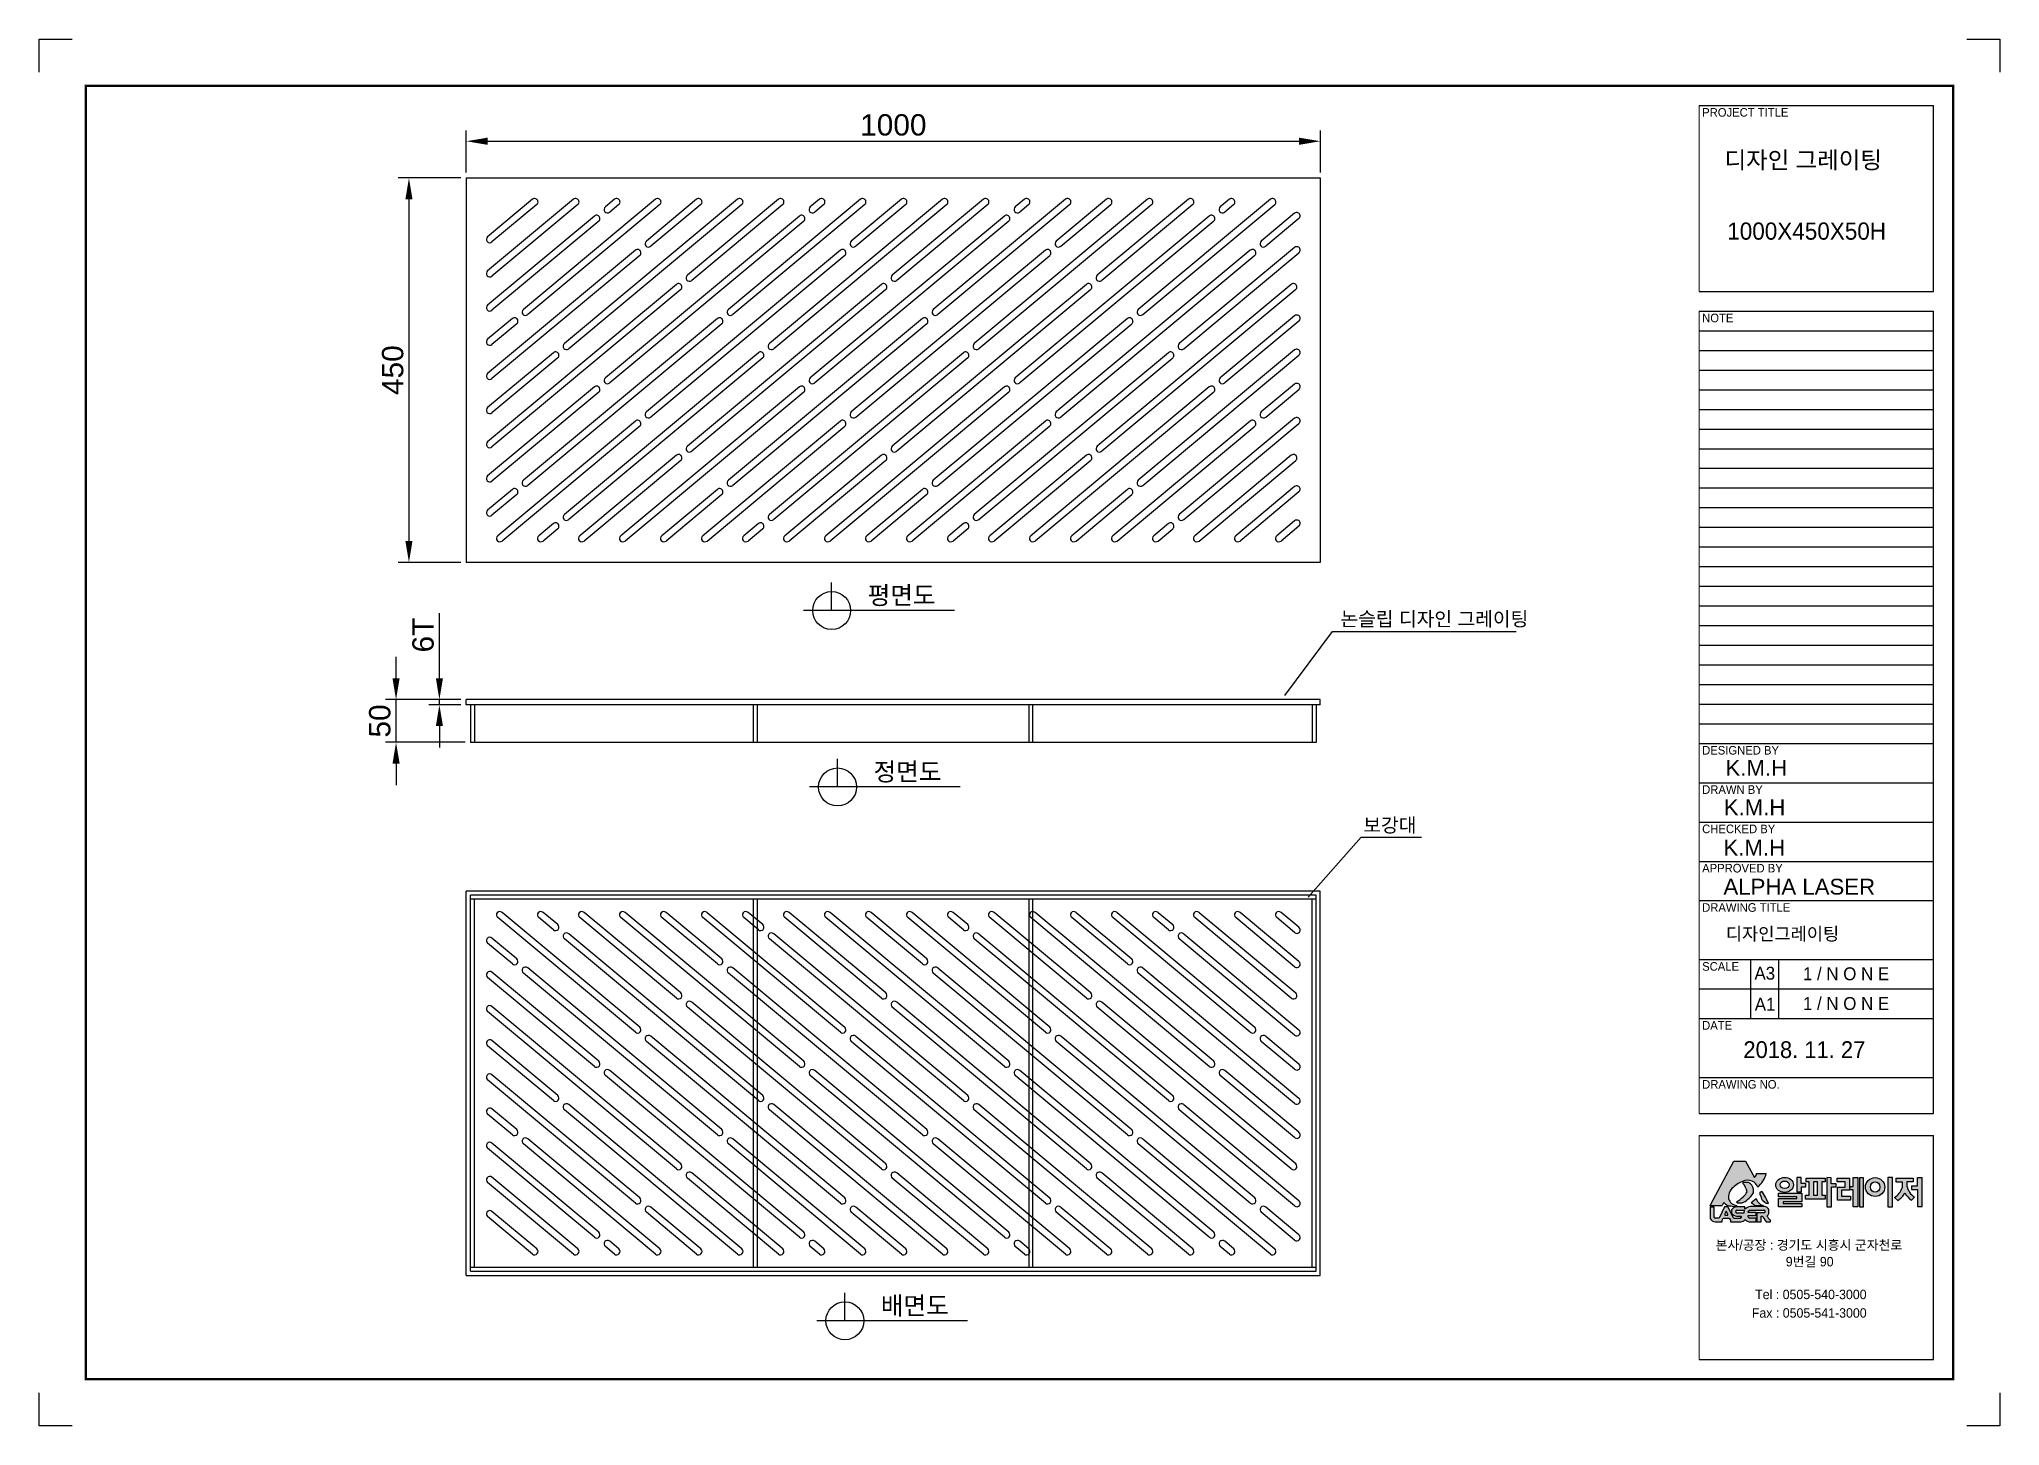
# Model space of a CAD drawing. Header units: millimetres. Extents: x 3004 to 5300, y 908 to 2531.
import ezdxf
from ezdxf.enums import TextEntityAlignment as Align

# ---------------------------------------------------------------- set-up
doc = ezdxf.new("R2010")
doc.units = ezdxf.units.MM
for name, color, linetype in [('LAYOUT', 7, 'Continuous'), ('TEXT', 7, 'Continuous'), ('압연강', 40, 'Continuous')]:
    doc.layers.add(name, color=color, linetype=linetype)
doc.styles.add('H', font='')
doc.styles.get("Standard").update_dxf_attribs({"font": 'arial.ttf'})
doc.styles.get('H').set_extended_font_data('Dotum')
doc.dimstyles.new('ISO-25', dxfattribs={"dimscale": 10, "dimtxt": 2.5, "dimasz": 2.5, "dimexe": 1.25, "dimexo": 0.625, "dimtad": 1, "dimtxsty": 'Standard', "dimcen": 2.5, "dimadec": 0, "dimazin": 0, "dimtfac": 1, "dimtmove": 0, "dimatfit": 3, "dimfxl": 1, "dimarcsym": 0})

msp = doc.modelspace()

# ---------------------------------------------------------------- texts
at = {"style": 'H'}
for s, height, p in [('PROJECT TITLE', 10.06474, (4951.506, 2440.135)), ('디자인 그레이팅', 20.1295, (4977.802, 2379.348)), ('1000X450X50H', 20.12948, (4980.897, 2296.123)), ('NOTE', 10.0647, (4951.506, 2199.481)), ('DESIGNED BY', 10.06474, (4951.506, 1693.369)), ('DRAWN BY', 10.0647, (4951.506, 1647.358)), ('CHECKED BY', 10.0647, (4951.506, 1601.348)), ('APPROVED BY', 10.06474, (4951.506, 1555.338)), ('DRAWING TITLE', 10.06474, (4951.506, 1509.328)), ('디자인그레이팅', 15.0971, (4979.312, 1475.908)), ('SCALE', 10.0647, (4951.506, 1440.312)), ('A3', 15.0971, (5012.733, 1429.841)), ('1 / N O N E', 15.09711, (5069.505, 1429.196)), ('A1', 15.0971, (5013.1, 1393.581)), ('1 / N O N E', 15.09711, (5069.505, 1394.379)), ('DATE', 10.0647, (4951.506, 1371.297)), ('2018. 11. 27', 19.62625, (4999.765, 1338.133)), ('DRAWING NO.', 10.06474, (4951.506, 1302.281)), ('본사/공장 : 경기도 시흥시 군자천로', 11.07122, (4967.178, 1113.644)), ('9번길 90', 11.0712, (5049.404, 1094.182)), ('Tel : 0505-540-3000', 11.07122, (5013.588, 1055.832)), ('Fax : 0505-541-3000', 11.07122, (5009.652, 1034.148))]:
    msp.add_text(s, height=height, dxfattribs=at).set_placement(p)
at = {"color": 4}
for s, p in [('논슬립 디자인 그레이팅', (4528.05, 1843.852)), ('보강대', (4554.78, 1602.477))]:
    msp.add_text(s, height=16.5, dxfattribs=at).set_placement(p)
for s, p in [('K.M.H', (4978.88, 1668.499)), ('K.M.H', (4976.779, 1622.315)), ('K.M.H', (4976.429, 1575.081)), ('ALPHA LASER', (4976.429, 1529.42))]:
    msp.add_text(s, height=18.59).set_placement(p)
at = {"layer": 'TEXT'}
for s, p in [('평면도', (4014.209, 1869.239)), ('정면도', (4021.13, 1662.738)), ('배면도', (4029.68, 1037.766))]:
    msp.add_text(s, height=21.125, dxfattribs=at).set_placement(p, align=Align.CENTER)

# ---------------------------------------------------------------- blocks, each defined once
blk = doc.blocks.new('*D3')
at = {"color": 0, "lineweight": -2, "transparency": 16777216}
for p, q in [((3504.5, 2374.6), (3504.5, 2423.9)), ((3529.5, 2411.4), (4479.5, 2411.4)), ((4504.5, 2374.6), (4504.5, 2423.9))]:
    blk.add_line(p, q, dxfattribs=at)
at = {"color": 0, "transparency": 16777216}
for points in [[(3529.5, 2415.6), (3529.5, 2407.2), (3504.5, 2411.4)], [(4479.5, 2415.6), (4479.5, 2407.2), (4504.5, 2411.4)]]:
    blk.add_solid(points, dxfattribs=at)
at = {"layer": 'Defpoints', "color": 0, "transparency": 16777216}
for p in [(4504.5, 2411.4), (3504.5, 2368.4), (4504.5, 2368.4)]:
    blk.add_point(p, dxfattribs=at)
at = {"color": 0, "transparency": 16777216, "insert": (4004.5, 2430.4), "char_height": 25, "attachment_point": 5}
blk.add_mtext('1000', dxfattribs=at)
blk = doc.blocks.new('*D4')
at = {"color": 0, "lineweight": -2, "transparency": 16777216}
for p, q in [((3498.2, 2368.4), (3424.9, 2368.4)), ((3437.4, 2343.4), (3437.4, 1943.4)), ((3498.2, 1918.4), (3424.9, 1918.4))]:
    blk.add_line(p, q, dxfattribs=at)
at = {"color": 0, "transparency": 16777216}
for points in [[(3433.2, 2343.4), (3441.5, 2343.4), (3437.4, 2368.4)], [(3433.2, 1943.4), (3441.5, 1943.4), (3437.4, 1918.4)]]:
    blk.add_solid(points, dxfattribs=at)
at = {"layer": 'Defpoints', "color": 0, "transparency": 16777216}
for p in [(3504.5, 2368.4), (3437.4, 1918.4), (3504.5, 1918.4)]:
    blk.add_point(p, dxfattribs=at)
at = {"color": 0, "transparency": 16777216, "insert": (3418.4, 2143.4), "char_height": 25, "attachment_point": 5, "rotation": 90}
blk.add_mtext('450', dxfattribs=at)
blk = doc.blocks.new('*D5')
at = {"color": 0, "lineweight": -2, "transparency": 16777216}
for p, q in [((3422.3, 1782.7), (3422.3, 1807.7)), ((3498.2, 1757.7), (3409.8, 1757.7)), ((3422.3, 1707.7), (3422.3, 1757.7)), ((3503.2, 1707.7), (3409.8, 1707.7)), ((3422.3, 1682.7), (3422.3, 1657.7))]:
    blk.add_line(p, q, dxfattribs=at)
at = {"color": 0, "transparency": 16777216}
for points in [[(3418.1, 1782.7), (3426.5, 1782.7), (3422.3, 1757.7)], [(3418.1, 1682.7), (3426.5, 1682.7), (3422.3, 1707.7)]]:
    blk.add_solid(points, dxfattribs=at)
at = {"layer": 'Defpoints', "color": 0, "transparency": 16777216}
for p in [(3422.3, 1757.7), (3504.5, 1757.7), (3509.5, 1707.7)]:
    blk.add_point(p, dxfattribs=at)
at = {"color": 0, "transparency": 16777216, "insert": (3403.3, 1732.7), "char_height": 25, "attachment_point": 5, "rotation": 90}
blk.add_mtext('50', dxfattribs=at)
blk = doc.blocks.new('*D6')
at = {"color": 0, "lineweight": -2, "transparency": 16777216}
for p, q in [((3473, 1782.7), (3473, 1858.9)), ((3498.2, 1757.7), (3460.5, 1757.7)), ((3498.2, 1751.7), (3460.5, 1751.7)), ((3473, 1751.7), (3473, 1757.7)), ((3473, 1726.7), (3473, 1701.7))]:
    blk.add_line(p, q, dxfattribs=at)
at = {"color": 0, "transparency": 16777216}
for points in [[(3468.9, 1782.7), (3477.2, 1782.7), (3473, 1757.7)], [(3468.9, 1726.7), (3477.2, 1726.7), (3473, 1751.7)]]:
    blk.add_solid(points, dxfattribs=at)
at = {"layer": 'Defpoints', "color": 0, "transparency": 16777216}
for p in [(3473, 1757.7), (3504.5, 1757.7), (3504.5, 1751.7)]:
    blk.add_point(p, dxfattribs=at)
at = {"color": 0, "transparency": 16777216, "insert": (3454, 1833.3), "char_height": 25, "attachment_point": 5, "rotation": 90}
blk.add_mtext('6T', dxfattribs=at)

# ---------------------------------------------------------------- dimensions: what is measured, and where the dimension line sits
dim = msp.add_linear_dim(base=(4504.454, 2411.407), p1=(3504.454, 2368.384), p2=(4504.454, 2368.384), dimstyle='ISO-25')
dim.commit()
dim.dimension.update_dxf_attribs({"geometry": '*D3', "text_midpoint": (4004.454, 2430.422)})
for base, p1, p2, picture, middle in [((3437.379, 1918.384), (3504.454, 2368.384), (3504.454, 1918.384), '*D4', (3418.365, 2143.384)), ((3422.308, 1757.657), (3509.454, 1707.657), (3504.454, 1757.657), '*D5', (3403.293, 1732.657))]:
    dim = msp.add_linear_dim(base=base, p1=p1, p2=p2, angle=90, dimstyle='ISO-25')
    dim.commit()
    dim.dimension.update_dxf_attribs({"geometry": picture, "text_midpoint": middle})
dim = msp.add_linear_dim(base=(3473.041, 1757.657), p1=(3504.454, 1751.657), p2=(3504.454, 1757.657), angle=90, text='<>T', dimstyle='ISO-25')
dim.commit()
dim.dimension.update_dxf_attribs({"geometry": '*D6', "text_midpoint": (3454.027, 1833.28)})

# ---------------------------------------------------------------- hatches: boundary and pattern name
h = msp.add_hatch(color=256)
h.dxf.hatch_style = 1
h.set_gradient(color1=(255, 0, 0), color2=(255, 159, 127), tint=1)
h.paths.add_polyline_path([(4961.116, 1166.293), (4961.06, 1165.19), (4974.379, 1165.19, 0.21428371), (4976.303, 1168.246, -0.65582827), (4977.219, 1168.5, 0.18566975), (4985.133, 1164.903, 0.14885116), (4991.969, 1164.885, 0.40417411), (4992.167, 1165.633, -0.31673285), (4982.329, 1173.383, -0.22153353), (4986.313, 1185.192, -0.10506606), (4998.611, 1193.761, -0.18522871), (5010.088, 1194.139, -0.19606385), (5016.583, 1186.956, 0.14159657), (5026.631, 1202.77), (5015.198, 1202.888), (5014.962, 1201.352), (5014.095, 1199.934), (5012.754, 1198.161), (5002.388, 1217.39), (4988.5, 1217.504)])
h.paths.add_polyline_path([(4999.4, 1175.692, -0.08302958), (4991.741, 1169.657, 0.23003429), (4992.527, 1168.525, 0.02120436), (4998.221, 1168.586, 0.13784813), (5004.717, 1172.487, 0.05763819), (5011.681, 1180.123, 0.06043638), (5011.606, 1184.543, 0.2375005), (5005.903, 1192.299), (4999.238, 1192.299), (4999.238, 1191.32, -0.12118266), (5004.103, 1181.424, -0.13516742)], flags=17)
h.paths.add_polyline_path([(5015.909, 1170.616), (5014.797, 1173.629), (5009.057, 1168.984, 0.04437814), (5014.122, 1164.927), (5022.829, 1165.277), (5022.829, 1165.628), (5019.764, 1166.616)], flags=17)
h.paths.add_polyline_path([(5021.396, 1172.818), (5022.294, 1171.334), (5025.141, 1168.428), (5026.846, 1167.752), (5028.787, 1167.752), (5028.766, 1168.481), (5025.672, 1174.271), (5021.44, 1182.092), (5019.585, 1181.089), (5019.585, 1178.391), (5020.901, 1174.782)])
h.paths.add_polyline_path([(4967.053, 1150.638, -0.41915539), (4965.297, 1152.245), (4965.297, 1164.09), (4961.037, 1164.09), (4961.037, 1150.434, 0.25445661), (4966.708, 1146.212), (4974.943, 1146.212), (4974.943, 1148.34), (4976.168, 1150.57), (4983.054, 1150.57), (4984.635, 1148.403), (4984.635, 1146.213), (4996.781, 1146.213, 0.1904791), (5001.742, 1149.161, 0.14773497), (5006.642, 1146.427), (5014.915, 1146.427), (5014.915, 1150.632), (5007.312, 1150.632, -0.05244857), (5005.448, 1151.954), (5005.448, 1153.922), (5014.788, 1153.922), (5014.788, 1157.116), (5005.417, 1157.116), (5005.417, 1158.536, -0.04476099), (5007.868, 1159.993), (5024.254, 1159.993, -0.64883607), (5024.602, 1156.814), (5015.694, 1156.814), (5015.694, 1146.303), (5020.467, 1146.303), (5020.467, 1153.123), (5022.1, 1153.123, 0.01692036), (5026.355, 1146.34), (5031.448, 1146.34), (5031.448, 1147.705, -0.02431798), (5027.364, 1153.011, 0.06490835), (5029.709, 1156.105), (5029.709, 1160.848, 0.2290019), (5024.43, 1164.28), (5007.903, 1164.28, 0.12700309), (5001.462, 1161.333), (5001.462, 1163.989), (4991.139, 1163.989, 0.22688985), (4985.996, 1160.337), (4985.996, 1156.435, 0.19348323), (4991.611, 1152.935), (4996.63, 1152.935, 0.03004557), (4997.596, 1151.9, 0.13671569), (4995.906, 1150.338), (4988.719, 1150.338), (4981.631, 1163.733), (4977.826, 1163.733), (4971.363, 1150.638)])
h.paths.add_polyline_path([(4977.99, 1154.235), (4977.99, 1155.593), (4979.583, 1158.752), (4981.518, 1155.427), (4981.518, 1154.235)], flags=16)
h.paths.add_polyline_path([(4992.059, 1159.997), (5000.695, 1160.022), (5000.322, 1156.491), (4992.376, 1156.491, -0.92495809)], flags=16)
edge = h.paths.add_edge_path()
edge.add_ellipse((5048.011, 1189.538), major_axis=(-10.333, -0.14), ratio=0.85059813, start_angle=0, end_angle=360)
edge = h.paths.add_edge_path(flags=16)
edge.add_ellipse((5048.151, 1189.717), major_axis=(-5.246, 0), ratio=0.84336764, start_angle=0, end_angle=360)
h.paths.add_polyline_path([(5068.185, 1179.939), (5041.046, 1179.939), (5040.876, 1175.752), (5062.441, 1175.752), (5062.441, 1173.583), (5040.951, 1173.583), (5040.951, 1163.833), (5068.107, 1163.833), (5068.107, 1167.673), (5046.17, 1167.673), (5046.17, 1169.751), (5068.185, 1169.751)])
h.paths.add_polyline_path([(5062.358, 1181.522), (5067.706, 1181.522), (5067.706, 1187.304), (5072.894, 1187.304), (5072.894, 1191.291), (5067.307, 1191.291), (5067.307, 1198.348), (5062.358, 1198.268)])
h.paths.add_polyline_path([(5076.614, 1193.03), (5076.614, 1177.578), (5072.66, 1177.578), (5072.66, 1173.03), (5095.584, 1173.03), (5095.584, 1177.538), (5091.47, 1177.538), (5091.47, 1193.038), (5095.424, 1193.038), (5095.424, 1197.586), (5073.459, 1197.586), (5073.219, 1193.03)])
h.paths.add_polyline_path([(5081.726, 1193.31), (5086.598, 1193.19), (5086.598, 1177.549), (5081.726, 1177.549)], flags=16)
h.paths.add_polyline_path([(5102.382, 1190.898), (5102.382, 1197.983), (5097.462, 1198.238), (5097.462, 1164.026), (5102.765, 1164.026), (5102.765, 1187.132), (5108.578, 1187.132), (5108.578, 1190.898)])
h.paths.add_polyline_path([(5114.493, 1183.481), (5123.882, 1183.481), (5123.882, 1197.613), (5109.618, 1197.613), (5109.658, 1193.053), (5118.847, 1193.053), (5118.847, 1187.054), (5109.857, 1187.054), (5109.857, 1171.525), (5125.24, 1171.525), (5125.24, 1176.276), (5114.493, 1176.276)])
h.paths.add_polyline_path([(5128.445, 1163.978), (5133.679, 1163.978), (5133.679, 1198.182), (5128.483, 1198.182), (5128.483, 1187.872), (5124.647, 1187.872), (5124.584, 1183.907), (5128.445, 1183.907)])
h.paths.add_polyline_path([(5135.655, 1163.939), (5140.387, 1163.939), (5140.387, 1197.928), (5135.655, 1197.928)])
edge = h.paths.add_edge_path()
edge.add_ellipse((5154.009, 1187.105), major_axis=(-11.318, 0), ratio=0.97440093, start_angle=0, end_angle=360)
edge = h.paths.add_edge_path(flags=16)
edge.add_ellipse((5154.049, 1187.105), major_axis=(0, -6.194), ratio=0.89757008, start_angle=0, end_angle=360)
h.paths.add_polyline_path([(5168.731, 1163.81), (5174.425, 1163.81), (5174.425, 1198.136), (5168.731, 1198.085)])
h.paths.add_polyline_path([(5188.997, 1180.217, 0.12138521), (5196.75, 1171.571), (5199.984, 1175.353, -0.19692761), (5191.242, 1188.144), (5191.242, 1193.017), (5198.52, 1193.017), (5198.52, 1197.637), (5178.382, 1197.637), (5178.382, 1193.117), (5185.716, 1193.117), (5185.716, 1186.221, -0.18109708), (5176.821, 1174.953), (5180.493, 1171.221, 0.10922561)])
h.paths.add_polyline_path([(5209.115, 1198.194), (5203.705, 1198.194), (5203.705, 1188.481), (5196.569, 1188.481), (5196.569, 1184.007), (5203.599, 1184.007), (5203.599, 1164.107), (5209.115, 1164.107)])

# ---------------------------------------------------------------- linework, layer by layer
for p, q in [((3004.485, 2530.828), (3043.134, 2530.828)), ((3004.485, 2492.179), (3004.485, 2530.828)), ((5261.329, 2530.828), (5299.978, 2530.828)), ((5299.978, 2530.828), (5299.978, 2492.179)), ((4947.841, 2453.168), (5222.318, 2453.168)), ((5222.318, 2235.52), (5222.318, 2453.168)), ((3504.454, 2368.384), (4504.454, 2368.384)), ((3504.454, 2368.384), (3504.454, 1918.384)), ((4504.454, 2368.384), (4504.454, 1918.384)), ((4947.841, 2235.52), (5222.318, 2235.52)), ((4947.841, 2212.515), (5222.318, 2212.515)), ((5222.318, 1273.155), (5222.318, 2212.515)), ((4947.841, 2189.51), (5222.318, 2189.51)), ((4947.841, 2166.504), (5222.318, 2166.504)), ((4947.841, 2143.499), (5222.318, 2143.499)), ((4947.841, 2120.494), (5222.318, 2120.494)), ((4947.841, 2097.489), (5222.318, 2097.489)), ((4947.841, 2074.484), (5222.318, 2074.484)), ((4947.841, 2051.479), (5222.318, 2051.479)), ((4947.841, 2028.474), (5222.318, 2028.474)), ((4947.841, 2005.469), (5222.318, 2005.469)), ((4947.841, 1982.463), (5222.318, 1982.463)), ((4947.841, 1959.458), (5222.318, 1959.458)), ((4947.841, 1936.453), (5222.318, 1936.453)), ((4504.454, 1918.384), (3504.454, 1918.384)), ((4947.841, 1913.448), (5222.318, 1913.448)), ((3932.292, 1861.95), (3932.292, 1894.721)), ((4947.841, 1890.443), (5222.318, 1890.443)), ((4075.934, 1861.95), (3899.521, 1861.95)), ((4947.841, 1867.438), (5222.318, 1867.438)), ((4947.841, 1844.433), (5222.318, 1844.433)), ((4947.841, 1821.428), (5222.318, 1821.428)), ((4947.841, 1798.422), (5222.318, 1798.422)), ((4947.841, 1775.417), (5222.318, 1775.417)), ((4504.454, 1757.657), (3504.454, 1757.657)), ((3504.454, 1751.657), (3504.454, 1757.657)), ((4504.454, 1751.657), (3504.454, 1751.657)), ((3509.454, 1751.657), (3509.454, 1707.657)), ((3513.954, 1751.657), (3513.954, 1707.657)), ((3840.954, 1707.657), (3840.954, 1751.657)), ((3845.454, 1707.657), (3845.454, 1751.657)), ((4163.454, 1707.657), (4163.454, 1751.657)), ((4167.954, 1707.657), (4167.954, 1751.657)), ((4494.954, 1751.657), (4494.954, 1707.657)), ((4499.454, 1751.657), (4499.454, 1707.657)), ((4504.454, 1751.657), (4504.454, 1757.657)), ((4947.841, 1752.412), (5222.318, 1752.412)), ((4947.841, 1729.407), (5222.318, 1729.407)), ((4499.454, 1707.657), (3509.454, 1707.657)), ((4947.841, 1706.402), (5222.318, 1706.402)), ((3939.214, 1655.449), (3939.214, 1688.22)), ((4082.856, 1655.449), (3906.443, 1655.449)), ((4947.841, 1660.392), (5222.318, 1660.392)), ((4947.841, 1614.381), (5222.318, 1614.381)), ((4947.841, 1568.371), (5222.318, 1568.371)), ((4504.454, 1533.649), (3504.454, 1533.649)), ((3504.454, 1083.649), (3504.454, 1533.649)), ((4499.454, 1528.649), (3509.454, 1528.649)), ((3509.454, 1088.649), (3509.454, 1528.649)), ((4499.454, 1524.149), (3509.454, 1524.149)), ((3513.954, 1093.149), (3513.954, 1524.149)), ((3840.954, 1093.149), (3840.954, 1524.149)), ((3845.454, 1093.149), (3845.454, 1524.149)), ((4163.454, 1093.149), (4163.454, 1524.149)), ((4167.954, 1093.149), (4167.954, 1524.149)), ((4494.954, 1093.149), (4494.954, 1524.149)), ((4499.454, 1088.649), (4499.454, 1528.649)), ((4504.454, 1083.649), (4504.454, 1533.649)), ((4947.841, 1522.361), (5222.318, 1522.361)), ((4947.841, 1453.346), (5222.318, 1453.346)), ((5008.005, 1453.346), (5008.005, 1384.33)), ((5040.996, 1453.346), (5040.996, 1384.33)), ((5222.318, 1418.838), (4947.841, 1418.838)), ((4947.841, 1384.33), (5222.318, 1384.33)), ((4947.841, 1315.315), (5222.318, 1315.315)), ((4947.841, 1273.155), (5222.318, 1273.155)), ((4947.841, 1247.463), (5222.318, 1247.463)), ((5222.318, 985.246), (5222.318, 1247.463)), ((4961.116, 1166.293), (4988.5, 1217.504)), ((4988.5, 1217.504), (5002.388, 1217.39)), ((5002.388, 1217.39), (5012.754, 1198.161)), ((5012.754, 1198.161), (5014.095, 1199.934)), ((5014.095, 1199.934), (5014.962, 1201.352)), ((5014.962, 1201.352), (5015.198, 1202.888)), ((5015.198, 1202.888), (5026.631, 1202.77)), ((5067.307, 1198.348), (5062.358, 1198.268)), ((5062.358, 1198.268), (5062.358, 1181.522)), ((5067.307, 1191.291), (5067.307, 1198.348)), ((5073.219, 1193.03), (5073.459, 1197.586)), ((5073.459, 1197.586), (5095.424, 1197.586)), ((5095.424, 1197.586), (5095.424, 1193.038)), ((5097.462, 1198.238), (5097.462, 1164.026)), ((5102.382, 1197.983), (5097.462, 1198.238)), ((5102.382, 1190.898), (5102.382, 1197.983)), ((5109.618, 1197.613), (5123.882, 1197.613)), ((5109.658, 1193.053), (5109.618, 1197.613)), ((5123.882, 1197.613), (5123.882, 1183.481)), ((5128.483, 1187.872), (5128.483, 1198.182)), ((5128.483, 1198.182), (5133.679, 1198.182)), ((5133.679, 1198.182), (5133.679, 1163.978)), ((5135.655, 1197.928), (5135.655, 1163.939)), ((5140.387, 1197.928), (5135.655, 1197.928)), ((5140.387, 1163.939), (5140.387, 1197.928)), ((5174.425, 1198.136), (5168.731, 1198.085)), ((5168.731, 1198.085), (5168.731, 1163.81)), ((5174.425, 1163.81), (5174.425, 1198.136)), ((5178.382, 1197.637), (5198.52, 1197.637)), ((5178.382, 1197.637), (5178.382, 1193.117)), ((5198.52, 1197.637), (5198.52, 1193.017)), ((5203.705, 1188.481), (5203.705, 1198.194)), ((5203.705, 1198.194), (5209.115, 1198.194)), ((5209.115, 1164.107), (5209.115, 1198.194)), ((5005.903, 1192.299), (4999.238, 1192.299)), ((4999.238, 1192.299), (4999.238, 1191.32)), ((5009.057, 1168.984), (5014.797, 1173.629)), ((5014.797, 1173.629), (5015.909, 1170.616)), ((5019.585, 1181.089), (5021.44, 1182.092)), ((5019.585, 1178.391), (5019.585, 1181.089)), ((5020.901, 1174.782), (5019.585, 1178.391)), ((5021.396, 1172.818), (5020.901, 1174.782)), ((5022.294, 1171.334), (5021.396, 1172.818)), ((5021.469, 1182.038), (5025.672, 1174.271)), ((5025.141, 1168.428), (5022.294, 1171.334)), ((5025.672, 1174.271), (5028.766, 1168.481)), ((5040.876, 1175.752), (5041.046, 1179.939)), ((5062.441, 1175.752), (5040.876, 1175.752)), ((5040.951, 1163.833), (5040.951, 1173.583)), ((5040.951, 1173.583), (5062.441, 1173.583)), ((5041.046, 1179.939), (5068.185, 1179.939)), ((5062.358, 1181.522), (5067.706, 1181.522)), ((5062.441, 1173.583), (5062.441, 1175.752)), ((5072.894, 1191.291), (5067.307, 1191.291)), ((5067.706, 1181.522), (5067.706, 1187.304)), ((5067.706, 1187.304), (5072.894, 1187.304)), ((5068.185, 1179.939), (5068.185, 1169.751)), ((5072.66, 1173.03), (5072.66, 1177.578)), ((5072.66, 1177.578), (5076.614, 1177.578)), ((5095.584, 1173.03), (5072.66, 1173.03)), ((5072.894, 1187.304), (5072.894, 1191.291)), ((5076.614, 1193.03), (5073.219, 1193.03)), ((5076.614, 1177.578), (5076.614, 1193.03)), ((5081.726, 1193.31), (5081.726, 1177.549)), ((5086.598, 1193.19), (5081.726, 1193.31)), ((5081.726, 1177.549), (5086.598, 1177.549)), ((5086.598, 1177.549), (5086.598, 1193.19)), ((5095.424, 1193.038), (5091.47, 1193.038)), ((5091.47, 1193.038), (5091.47, 1177.538)), ((5091.47, 1177.538), (5095.584, 1177.538)), ((5095.584, 1177.538), (5095.584, 1173.03)), ((5108.578, 1190.898), (5102.382, 1190.898)), ((5102.765, 1164.026), (5102.765, 1187.132)), ((5102.765, 1187.132), (5108.578, 1187.132)), ((5108.578, 1187.132), (5108.578, 1190.898)), ((5118.847, 1193.053), (5109.658, 1193.053)), ((5109.857, 1171.525), (5109.857, 1187.054)), ((5109.857, 1187.054), (5118.847, 1187.054)), ((5125.24, 1171.525), (5109.857, 1171.525)), ((5123.882, 1183.481), (5114.493, 1183.481)), ((5114.493, 1183.481), (5114.493, 1176.276)), ((5114.493, 1176.276), (5125.24, 1176.276)), ((5118.847, 1187.054), (5118.847, 1193.053)), ((5124.584, 1183.907), (5124.647, 1187.872)), ((5128.445, 1183.907), (5124.584, 1183.907)), ((5124.647, 1187.872), (5128.483, 1187.872)), ((5125.24, 1176.276), (5125.24, 1171.525)), ((5128.445, 1163.978), (5128.445, 1183.907)), ((5176.821, 1174.953), (5180.493, 1171.221)), ((5178.382, 1193.117), (5185.716, 1193.117)), ((5185.716, 1193.117), (5185.716, 1186.221)), ((5198.52, 1193.017), (5191.242, 1193.017)), ((5191.242, 1193.017), (5191.242, 1188.144)), ((5196.569, 1188.481), (5196.569, 1184.007)), ((5196.569, 1188.481), (5203.705, 1188.481)), ((5196.569, 1184.007), (5203.599, 1184.007)), ((5199.984, 1175.353), (5196.75, 1171.571)), ((5203.599, 1184.007), (5203.599, 1164.107)), ((4961.037, 1164.09), (4965.297, 1164.09)), ((4961.037, 1164.09), (4961.037, 1150.434)), ((4961.06, 1165.19), (4961.116, 1166.293)), ((4974.379, 1165.19), (4961.06, 1165.19)), ((4965.297, 1164.09), (4965.297, 1152.245)), ((4971.363, 1150.638), (4966.877, 1150.638)), ((4977.826, 1163.733), (4971.363, 1150.638)), ((4974.943, 1148.34), (4976.168, 1150.57)), ((4974.943, 1146.212), (4974.943, 1148.34)), ((4976.168, 1150.57), (4983.054, 1150.57)), ((4981.631, 1163.733), (4977.826, 1163.733)), ((4979.583, 1158.752), (4977.99, 1155.593)), ((4977.99, 1155.593), (4977.99, 1154.235)), ((4977.99, 1154.235), (4981.518, 1154.235)), ((4981.518, 1155.427), (4979.583, 1158.752)), ((4981.518, 1154.235), (4981.518, 1155.427)), ((4988.719, 1150.338), (4981.631, 1163.733)), ((4983.054, 1150.57), (4984.635, 1148.403)), ((4984.635, 1148.403), (4984.635, 1146.213)), ((4985.996, 1160.337), (4985.996, 1156.435)), ((4995.906, 1150.338), (4988.719, 1150.338)), ((5001.462, 1163.989), (4991.139, 1163.989)), ((4991.611, 1152.935), (4996.63, 1152.935)), ((4992.059, 1159.997), (5000.695, 1160.022)), ((5000.322, 1156.491), (4992.333, 1156.491)), ((5000.695, 1160.022), (5000.322, 1156.491)), ((5001.462, 1161.333), (5001.462, 1163.989)), ((5005.417, 1157.116), (5005.417, 1158.536)), ((5014.788, 1157.116), (5005.417, 1157.116)), ((5005.448, 1151.954), (5005.448, 1153.922)), ((5005.448, 1153.922), (5014.788, 1153.922)), ((5014.915, 1150.632), (5007.312, 1150.632)), ((5007.868, 1159.993), (5024.254, 1159.993)), ((5024.43, 1164.28), (5007.903, 1164.28)), ((5022.829, 1165.277), (5014.122, 1164.927)), ((5014.788, 1153.922), (5014.788, 1157.116)), ((5014.915, 1146.427), (5014.915, 1150.632)), ((5024.602, 1156.814), (5015.694, 1156.814)), ((5015.694, 1156.814), (5015.694, 1146.303)), ((5015.909, 1170.616), (5019.764, 1166.616)), ((5019.764, 1166.616), (5022.829, 1165.628)), ((5020.467, 1146.303), (5020.467, 1153.123)), ((5020.467, 1153.123), (5022.1, 1153.123)), ((5022.829, 1165.628), (5022.829, 1165.277)), ((5026.846, 1167.752), (5025.141, 1168.428)), ((5028.787, 1167.752), (5026.846, 1167.752)), ((5028.766, 1168.481), (5028.787, 1167.752)), ((5029.709, 1156.105), (5029.709, 1160.848)), ((5068.107, 1163.833), (5040.951, 1163.833)), ((5068.185, 1169.751), (5046.17, 1169.751)), ((5046.17, 1169.751), (5046.17, 1167.673)), ((5046.17, 1167.673), (5068.107, 1167.673)), ((5068.107, 1167.673), (5068.107, 1163.833)), ((5097.462, 1164.026), (5102.765, 1164.026)), ((5133.679, 1163.978), (5128.445, 1163.978)), ((5135.655, 1163.939), (5140.387, 1163.939)), ((5168.731, 1163.81), (5174.425, 1163.81)), ((5203.599, 1164.107), (5209.115, 1164.107)), ((4966.708, 1146.212), (4974.943, 1146.212)), ((4984.635, 1146.213), (4996.781, 1146.213)), ((5006.642, 1146.427), (5014.915, 1146.427)), ((5015.694, 1146.303), (5020.467, 1146.303)), ((5026.355, 1146.34), (5031.448, 1146.34)), ((5031.448, 1146.34), (5031.448, 1147.705)), ((3504.454, 1083.649), (4504.454, 1083.649)), ((3509.454, 1093.149), (4499.454, 1093.149)), ((3509.454, 1088.649), (4499.454, 1088.649)), ((3947.764, 1030.478), (3947.764, 1063.249)), ((4091.406, 1030.478), (3914.992, 1030.478)), ((4947.841, 985.246), (5222.318, 985.246)), ((3004.485, 907.586), (3004.485, 946.235)), ((5299.978, 946.235), (5299.978, 907.586)), ((3043.134, 907.586), (3004.485, 907.586)), ((5299.978, 907.586), (5261.329, 907.586))]:
    msp.add_line(p, q)
at = {"color": 0, "lineweight": 20}
for p, q in [((4947.841, 2235.52), (4947.841, 2453.168)), ((4947.841, 1273.155), (4947.841, 2212.515)), ((4947.841, 985.246), (4947.841, 1247.463))]:
    msp.add_line(p, q, dxfattribs=at)
at = {"color": 4}
for p, q in [((4462.761, 1762.338), (4518.848, 1837.412)), ((4518.848, 1837.412), (4733.551, 1837.412)), ((4490.093, 1526.418), (4552.214, 1596.581)), ((4552.214, 1596.581), (4622.737, 1596.581))]:
    msp.add_line(p, q, dxfattribs=at)
for centre in [(3932.292, 1861.95), (3939.214, 1655.449), (3947.764, 1030.478)]:
    msp.add_circle(centre, 22.209)
for centre, radius, start, end in [((5012.627, 1160.537), 36.059, 112.874191, 136.864774), ((5004.842, 1178.991), 16.031, 70.897875, 112.875146), ((5004.529, 1182.583), 12.823, 19.937496, 64.30917), ((4994.246, 1212.247), 33.743, 311.450856, 343.688092), ((4996.993, 1175.012), 14.755, 136.374935, 186.339734), ((4992.751, 1176.494), 10.877, 196.62086, 266.919681), ((4986.313, 1185.192), 5.389267698774348e-13, 159.499335, 330.642246), ((4977.526, 1195.575), 29.56, 298.744002, 317.729432), ((4994.53, 1182.094), 14.003, 285.284059, 316.678667), ((4981.556, 1176.483), 23.082, 12.360482, 39.998737), ((4991.342, 1187.098), 13.965, 305.237908, 336.029381), ((4975.187, 1206.409), 44.976, 311.040269, 324.23537), ((5001.051, 1182.757), 10.705, 9.603428, 63.04441), ((4993.428, 1182.022), 18.352, 354.060111, 7.894282), ((5166.224, 1192.462), 20.467, 301.183897, 342.243286), ((5164.4, 1194.95), 28.672, 304.144287, 329.078111), ((5210.418, 1191.627), 24.271, 208.042123, 235.726125), ((5211.223, 1192.416), 20.432, 192.066379, 236.628652), ((4967.752, 1153.533), 7.395, 204.778695, 261.883955), ((4966.965, 1152.305), 1.669, 182.061918, 266.973053), ((4971.939, 1168.859), 4.406, 303.622917, 352.00729), ((4976.816, 1168.174), 0.518, 38.969526, 171.952327), ((4985.851, 1176.99), 12.108, 224.525084, 266.598355), ((4977.219, 1168.5), 4.121204710827442e-13, 41.27589, 185.355825), ((4988.581, 1176.123), 11.737, 252.915246, 285.363177), ((4992.384, 1156.788), 7.308, 99.810014, 150.943632), ((4993.157, 1161.669), 8.87, 216.162997, 259.964855), ((4992.354, 1158.257), 1.766, 99.63864, 269.291235), ((4991.681, 1165.361), 0.556, 270.941248, 29.231829), ((4993.3, 1169.9), 1.578, 188.84762, 240.666143), ((4994.648, 1235.655), 67.164, 268.191046, 273.049999), ((4999.554, 1148.086), 4.287, 117.182533, 148.322406), ((5005.718, 1160.446), 11.79, 219.576346, 226.460213), ((4995.532, 1153.962), 7.85, 279.151715, 322.289549), ((5010.391, 1150.333), 14.167, 100.116137, 129.068103), ((5008.717, 1155.904), 9.702, 224.033536, 257.648747), ((5014.765, 1145.601), 15.959, 115.603417, 125.855038), ((5012.662, 1160.155), 10.923, 228.666746, 240.676069), ((5034.402, 1195.432), 36.631, 226.21908, 236.38313), ((5124.417, 1212.591), 118.344, 210.165655, 214.043147), ((5023.719, 1158.326), 1.751, 300.282236, 72.190083), ((5023.519, 1157.104), 7.234, 31.170272, 82.764029), ((5016.67, 1163.55), 15.015, 315.418233, 330.273293), ((5083.916, 1192.313), 68.868, 214.798961, 220.371132)]:
    msp.add_arc(centre, radius, start, end)
for centre, major_axis, ratio in [((5048.011, 1189.538), (-10.333, -0.14), 0.85059813), ((5048.151, 1189.717), (-5.246, 0), 0.84336764), ((5154.009, 1187.105), (-11.318, 0), 0.97440093), ((5154.049, 1187.105), (0, -6.194), 0.89757008)]:
    msp.add_ellipse(centre, major_axis=major_axis, ratio=ratio)
at = {"layer": 'LAYOUT'}
for p, q in [((5245.324, 2476.173), (4568.973, 2476.173)), ((5245.324, 2324.339), (5245.324, 2476.173)), ((5245.324, 962.241), (5245.324, 1208.186)), ((3059.14, 1027.826), (3059.14, 962.241)), ((4616.796, 962.241), (5245.324, 962.241))]:
    msp.add_line(p, q, dxfattribs=at)
at = {"layer": 'LAYOUT', "const_width": 2.733}
msp.add_lwpolyline([(3059.14, 962.241), (5245.324, 962.241), (5245.324, 2476.173), (3059.14, 2476.173)], close=True, dxfattribs=at)
at = {"layer": '압연강'}
for p, q in [((3629.957, 2343.384), (3529.454, 2259.631)), ((3581.957, 2343.384), (3529.454, 2299.631)), ((3725.957, 2343.384), (3571.332, 2214.53)), ((3821.957, 2343.384), (3619.332, 2174.53)), ((3677.957, 2343.384), (3667.332, 2334.53)), ((3773.957, 2343.384), (3715.332, 2294.53)), ((3869.957, 2343.384), (3763.332, 2254.53)), ((3965.957, 2343.384), (3811.332, 2214.53)), ((4061.957, 2343.384), (3859.332, 2174.53)), ((3917.957, 2343.384), (3907.332, 2334.53)), ((4013.957, 2343.384), (3955.332, 2294.53)), ((4109.957, 2343.384), (4003.332, 2254.53)), ((4205.957, 2343.384), (4051.332, 2214.53)), ((4301.957, 2343.384), (4099.332, 2174.53)), ((4157.957, 2343.384), (4147.332, 2334.53)), ((4253.957, 2343.384), (4195.332, 2294.53)), ((4349.957, 2343.384), (4243.332, 2254.53)), ((4445.957, 2343.384), (4291.332, 2214.53)), ((4397.957, 2343.384), (4387.332, 2334.53)), ((3654.49, 2323.828), (3529.454, 2219.631)), ((3635.079, 2337.239), (3534.575, 2253.486)), ((3587.079, 2337.239), (3534.575, 2293.486)), ((3731.079, 2337.239), (3576.454, 2208.384)), ((3827.079, 2337.239), (3624.454, 2168.384)), ((3894.49, 2323.828), (3667.332, 2134.53)), ((3683.079, 2337.239), (3672.454, 2328.384)), ((3779.079, 2337.239), (3720.454, 2288.384)), ((3875.079, 2337.239), (3768.454, 2248.384)), ((3971.079, 2337.239), (3816.454, 2208.384)), ((4067.079, 2337.239), (3864.454, 2168.384)), ((4134.49, 2323.828), (3907.332, 2134.53)), ((3923.079, 2337.239), (3912.454, 2328.384)), ((4019.079, 2337.239), (3960.454, 2288.384)), ((4115.079, 2337.239), (4008.454, 2248.384)), ((4211.079, 2337.239), (4056.454, 2208.384)), ((4307.079, 2337.239), (4104.454, 2168.384)), ((4374.49, 2323.828), (4147.332, 2134.53)), ((4163.079, 2337.239), (4152.454, 2328.384)), ((4200.454, 2288.384), (4259.079, 2337.239)), ((4355.079, 2337.239), (4248.454, 2248.384)), ((4296.454, 2208.384), (4451.079, 2337.239)), ((4403.079, 2337.239), (4392.454, 2328.384)), ((4474.332, 2327.03), (4435.332, 2294.53)), ((4479.454, 2320.884), (4440.454, 2288.384)), ((3659.612, 2317.683), (3534.575, 2213.486)), ((3899.612, 2317.683), (3672.454, 2128.384)), ((4139.612, 2317.683), (3912.454, 2128.384)), ((4379.612, 2317.683), (4152.454, 2128.384)), ((3702.49, 2283.828), (3529.454, 2139.631)), ((3707.612, 2277.683), (3534.575, 2133.486)), ((3942.49, 2283.828), (3715.332, 2094.53)), ((3947.612, 2277.683), (3720.454, 2088.384)), ((4182.49, 2283.829), (3955.332, 2094.53)), ((3960.454, 2088.384), (4187.612, 2277.683)), ((4422.49, 2283.828), (4195.332, 2094.53)), ((4427.612, 2277.683), (4200.454, 2088.384)), ((4474.332, 2287.03), (4339.332, 2174.53)), ((4344.454, 2168.384), (4479.454, 2280.884)), ((3750.49, 2243.828), (3529.454, 2059.631)), ((3755.612, 2237.683), (3534.575, 2053.486)), ((3990.49, 2243.829), (3763.332, 2054.53)), ((3995.612, 2237.683), (3768.454, 2048.384)), ((4230.49, 2243.828), (4003.332, 2054.53)), ((4235.612, 2237.683), (4008.454, 2048.384)), ((4470.49, 2243.828), (4243.332, 2054.53)), ((4475.612, 2237.683), (4248.454, 2048.384)), ((3558.49, 2203.828), (3529.454, 2179.631)), ((3798.49, 2203.828), (3571.332, 2014.53)), ((4038.49, 2203.828), (3811.332, 2014.53)), ((4278.49, 2203.828), (4051.332, 2014.53)), ((4474.332, 2207.03), (4387.332, 2134.53)), ((3563.612, 2197.683), (3534.575, 2173.486)), ((3803.612, 2197.683), (3576.454, 2008.384)), ((4043.612, 2197.683), (3816.454, 2008.384)), ((4056.454, 2008.384), (4283.612, 2197.683)), ((4479.454, 2200.884), (4392.454, 2128.384)), ((3606.49, 2163.828), (3529.454, 2099.631)), ((3846.49, 2163.828), (3619.332, 1974.53)), ((4086.49, 2163.828), (3859.332, 1974.53)), ((4326.49, 2163.829), (4099.332, 1974.53)), ((4474.332, 2167.03), (4291.332, 2014.53)), ((4296.454, 2008.384), (4479.454, 2160.884)), ((3611.612, 2157.683), (3534.575, 2093.486)), ((3851.612, 2157.683), (3624.454, 1968.384)), ((4091.612, 2157.683), (3864.454, 1968.384)), ((4104.454, 1968.384), (4331.612, 2157.683)), ((3654.49, 2123.828), (3529.454, 2019.631)), ((3659.612, 2117.683), (3534.575, 2013.486)), ((3894.49, 2123.828), (3685.332, 1949.53)), ((3899.612, 2117.683), (3690.454, 1943.384)), ((4134.49, 2123.828), (3925.332, 1949.53)), ((4139.612, 2117.683), (3930.454, 1943.384)), ((4374.49, 2123.828), (4165.332, 1949.53)), ((4379.612, 2117.683), (4170.454, 1943.384)), ((4474.332, 2127.03), (4435.332, 2094.53)), ((4440.454, 2088.384), (4479.454, 2120.884)), ((3702.49, 2083.828), (3541.332, 1949.53)), ((3707.612, 2077.683), (3546.454, 1943.384)), ((3942.49, 2083.829), (3781.332, 1949.53)), ((3786.454, 1943.384), (3947.612, 2077.683)), ((4182.49, 2083.828), (4021.332, 1949.53)), ((4187.612, 2077.683), (4026.454, 1943.384)), ((4422.49, 2083.829), (4261.332, 1949.53)), ((4266.454, 1943.384), (4427.612, 2077.683)), ((4474.332, 2087.03), (4339.332, 1974.53)), ((4344.454, 1968.384), (4479.454, 2080.884)), ((3750.49, 2043.828), (3637.332, 1949.53)), ((3990.49, 2043.828), (3877.332, 1949.53)), ((4230.49, 2043.828), (4117.332, 1949.53)), ((4470.49, 2043.829), (4357.332, 1949.53)), ((3755.612, 2037.683), (3642.454, 1943.384)), ((3995.612, 2037.683), (3882.454, 1943.384)), ((4235.612, 2037.683), (4122.454, 1943.384)), ((4362.454, 1943.384), (4475.612, 2037.683)), ((3558.49, 2003.828), (3529.454, 1979.631)), ((3563.612, 1997.683), (3534.575, 1973.486)), ((3798.49, 2003.828), (3733.332, 1949.53)), ((3803.612, 1997.683), (3738.454, 1943.384)), ((4038.49, 2003.828), (3973.332, 1949.53)), ((4043.612, 1997.683), (3978.454, 1943.384)), ((4278.49, 2003.829), (4213.332, 1949.53)), ((4218.454, 1943.384), (4283.612, 1997.683)), ((4474.332, 2007.03), (4405.332, 1949.53)), ((4479.454, 2000.884), (4410.454, 1943.384)), ((3606.49, 1963.828), (3589.332, 1949.53)), ((3611.612, 1957.683), (3594.454, 1943.384)), ((3846.49, 1963.828), (3829.332, 1949.53)), ((3851.612, 1957.683), (3834.454, 1943.384)), ((4086.49, 1963.828), (4069.332, 1949.53)), ((4091.612, 1957.683), (4074.454, 1943.384)), ((4326.49, 1963.829), (4309.332, 1949.53)), ((4314.454, 1943.384), (4331.612, 1957.683)), ((4474.332, 1967.03), (4453.332, 1949.53)), ((4479.454, 1960.884), (4458.454, 1943.384)), ((3702.49, 1368.205), (3541.332, 1502.503)), ((3707.612, 1374.351), (3546.454, 1508.649)), ((3606.49, 1488.205), (3589.332, 1502.503)), ((3611.612, 1494.351), (3594.454, 1508.649)), ((3750.49, 1408.205), (3637.332, 1502.503)), ((3755.612, 1414.351), (3642.454, 1508.649)), ((3894.49, 1328.205), (3685.332, 1502.503)), ((3899.612, 1334.351), (3690.454, 1508.649)), ((3798.49, 1448.205), (3733.332, 1502.503)), ((3803.612, 1454.351), (3738.454, 1508.649)), ((3942.49, 1368.205), (3781.332, 1502.503)), ((3786.454, 1508.649), (3947.612, 1374.351)), ((3846.49, 1488.205), (3829.332, 1502.503)), ((3851.612, 1494.351), (3834.454, 1508.649)), ((3990.49, 1408.205), (3877.332, 1502.503)), ((3995.612, 1414.351), (3882.454, 1508.649)), ((4134.49, 1328.205), (3925.332, 1502.503)), ((4139.612, 1334.351), (3930.454, 1508.649)), ((4038.49, 1448.205), (3973.332, 1502.503)), ((4043.612, 1454.351), (3978.454, 1508.649)), ((4182.49, 1368.205), (4021.332, 1502.503)), ((4187.612, 1374.351), (4026.454, 1508.649)), ((4086.49, 1488.205), (4069.332, 1502.503)), ((4091.612, 1494.351), (4074.454, 1508.649)), ((4230.49, 1408.205), (4117.332, 1502.503)), ((4235.612, 1414.351), (4122.454, 1508.649)), ((4374.49, 1328.205), (4165.332, 1502.503)), ((4379.612, 1334.351), (4170.454, 1508.649)), ((4278.49, 1448.205), (4213.332, 1502.503)), ((4218.454, 1508.649), (4283.612, 1454.351)), ((4422.49, 1368.205), (4261.332, 1502.503)), ((4266.454, 1508.649), (4427.612, 1374.351)), ((4326.49, 1488.205), (4309.332, 1502.503)), ((4314.454, 1508.649), (4331.612, 1494.351)), ((4470.49, 1408.205), (4357.332, 1502.503)), ((4362.454, 1508.649), (4475.612, 1414.351)), ((4474.332, 1445.003), (4405.332, 1502.503)), ((4479.454, 1451.149), (4410.454, 1508.649)), ((4474.332, 1485.003), (4453.332, 1502.503)), ((4479.454, 1491.149), (4458.454, 1508.649)), ((3558.49, 1448.205), (3529.454, 1472.402)), ((3563.612, 1454.351), (3534.575, 1478.548)), ((3846.49, 1288.205), (3619.332, 1477.503)), ((3851.612, 1294.351), (3624.454, 1483.649)), ((4086.49, 1288.205), (3859.332, 1477.503)), ((4091.612, 1294.351), (3864.454, 1483.649)), ((4326.49, 1288.205), (4099.332, 1477.503)), ((4104.454, 1483.649), (4331.612, 1294.351)), ((4474.332, 1365.003), (4339.332, 1477.503)), ((4344.454, 1483.649), (4479.454, 1371.149)), ((3654.49, 1328.205), (3529.454, 1432.402)), ((3659.612, 1334.351), (3534.575, 1438.548)), ((3798.49, 1248.205), (3571.332, 1437.503)), ((3803.612, 1254.351), (3576.454, 1443.649)), ((4038.49, 1248.205), (3811.332, 1437.503)), ((4043.612, 1254.351), (3816.454, 1443.649)), ((4278.49, 1248.205), (4051.332, 1437.503)), ((4056.454, 1443.649), (4283.612, 1254.351)), ((4474.332, 1285.003), (4291.332, 1437.503)), ((4296.454, 1443.649), (4479.454, 1291.149)), ((3995.612, 1214.351), (3768.454, 1403.649)), ((4235.612, 1214.351), (4008.454, 1403.649)), ((4475.612, 1214.351), (4248.454, 1403.649)), ((3750.49, 1208.205), (3529.454, 1392.402)), ((3755.612, 1214.351), (3534.575, 1398.548)), ((3990.49, 1208.205), (3763.332, 1397.503)), ((4230.49, 1208.205), (4003.332, 1397.503)), ((4470.49, 1208.205), (4243.332, 1397.503)), ((3611.612, 1294.351), (3534.575, 1358.548)), ((3942.49, 1168.205), (3715.332, 1357.503)), ((3947.612, 1174.351), (3720.454, 1363.649)), ((4182.49, 1168.205), (3955.332, 1357.503)), ((3960.454, 1363.649), (4187.612, 1174.351)), ((4422.49, 1168.205), (4195.332, 1357.503)), ((4427.612, 1174.351), (4200.454, 1363.649)), ((4474.332, 1325.003), (4435.332, 1357.503)), ((4440.454, 1363.649), (4479.454, 1331.149)), ((3606.49, 1288.205), (3529.454, 1352.402)), ((3702.49, 1168.205), (3529.454, 1312.402)), ((3707.612, 1174.351), (3534.575, 1318.548)), ((3894.49, 1128.205), (3667.332, 1317.503)), ((3899.612, 1134.351), (3672.454, 1323.649)), ((4134.49, 1128.205), (3907.332, 1317.503)), ((4139.612, 1134.351), (3912.454, 1323.649)), ((4374.49, 1128.205), (4147.332, 1317.503)), ((4379.612, 1134.351), (4152.454, 1323.649)), ((4474.332, 1245.003), (4387.332, 1317.503)), ((4479.454, 1251.149), (4392.454, 1323.649)), ((3558.49, 1248.205), (3529.454, 1272.402)), ((3563.612, 1254.351), (3534.575, 1278.548)), ((3821.957, 1108.649), (3619.332, 1277.503)), ((3827.079, 1114.795), (3624.454, 1283.649)), ((4061.957, 1108.649), (3859.332, 1277.503)), ((4067.079, 1114.795), (3864.454, 1283.649)), ((4301.957, 1108.649), (4099.332, 1277.503)), ((4307.079, 1114.795), (4104.454, 1283.649)), ((4474.332, 1165.003), (4339.332, 1277.503)), ((4344.454, 1283.649), (4479.454, 1171.149)), ((3731.079, 1114.795), (3576.454, 1243.649)), ((3971.079, 1114.795), (3816.454, 1243.649)), ((4211.079, 1114.795), (4056.454, 1243.649)), ((4296.454, 1243.649), (4451.079, 1114.795)), ((3654.49, 1128.205), (3529.454, 1232.402)), ((3659.612, 1134.351), (3534.575, 1238.548)), ((3725.957, 1108.649), (3571.332, 1237.503)), ((3965.957, 1108.649), (3811.332, 1237.503)), ((4205.957, 1108.649), (4051.332, 1237.503)), ((4445.957, 1108.649), (4291.332, 1237.503)), ((3635.079, 1114.795), (3534.575, 1198.548)), ((3869.957, 1108.649), (3763.332, 1197.503)), ((3875.079, 1114.795), (3768.454, 1203.649)), ((4109.957, 1108.649), (4003.332, 1197.503)), ((4115.079, 1114.795), (4008.454, 1203.649)), ((4349.957, 1108.649), (4243.332, 1197.503)), ((4355.079, 1114.795), (4248.454, 1203.649)), ((3629.957, 1108.649), (3529.454, 1192.402)), ((3581.957, 1108.649), (3529.454, 1152.402)), ((3587.079, 1114.795), (3534.575, 1158.548)), ((3773.957, 1108.649), (3715.332, 1157.503)), ((3779.079, 1114.795), (3720.454, 1163.649)), ((4013.957, 1108.649), (3955.332, 1157.503)), ((4019.079, 1114.795), (3960.454, 1163.649)), ((4253.957, 1108.649), (4195.332, 1157.503)), ((4200.454, 1163.649), (4259.079, 1114.795)), ((4474.332, 1125.003), (4435.332, 1157.503)), ((4479.454, 1131.149), (4440.454, 1163.649)), ((3677.957, 1108.649), (3667.332, 1117.503)), ((3683.079, 1114.795), (3672.454, 1123.649)), ((3917.957, 1108.649), (3907.332, 1117.503)), ((3923.079, 1114.795), (3912.454, 1123.649)), ((4157.957, 1108.649), (4147.332, 1117.503)), ((4163.079, 1114.795), (4152.454, 1123.649)), ((4397.957, 1108.649), (4387.332, 1117.503)), ((4403.079, 1114.795), (4392.454, 1123.649))]:
    msp.add_line(p, q, dxfattribs=at)
for centre, start, end in [((3584.518, 2340.312), 309.805571, 129.805571), ((3632.518, 2340.312), 309.805571, 129.805571), ((3680.518, 2340.312), 309.805571, 129.805571), ((3728.518, 2340.312), 309.805571, 129.805571), ((3776.518, 2340.312), 309.805571, 129.805571), ((3824.518, 2340.312), 309.805571, 129.805571), ((3872.518, 2340.312), 309.805571, 129.805571), ((3920.518, 2340.312), 309.805571, 129.805571), ((3968.518, 2340.312), 309.805571, 129.805571), ((4016.518, 2340.312), 309.805571, 129.805571), ((4064.518, 2340.312), 309.805571, 129.805571), ((4112.518, 2340.312), 309.805571, 129.805571), ((4160.518, 2340.312), 309.805571, 129.805571), ((4208.518, 2340.312), 309.805571, 129.805571), ((4256.518, 2340.312), 309.805571, 129.805571), ((4304.518, 2340.312), 309.805571, 129.805571), ((4352.518, 2340.312), 309.805571, 129.805571), ((4400.518, 2340.312), 309.805571, 129.805571), ((4448.518, 2340.312), 309.805571, 129.805571), ((3657.051, 2320.756), 309.805571, 129.805571), ((3669.893, 2331.457), 129.805571, 309.805571), ((3897.051, 2320.756), 309.805571, 129.805571), ((3909.893, 2331.457), 129.805571, 309.805571), ((4137.051, 2320.756), 309.805571, 129.805571), ((4149.893, 2331.457), 129.805571, 309.805571), ((4377.051, 2320.756), 309.805571, 129.805571), ((4389.893, 2331.457), 129.805571, 309.805571), ((4476.893, 2323.957), 309.805571, 129.805571), ((3532.014, 2296.559), 129.805571, 309.805571), ((3705.051, 2280.756), 309.805571, 129.805571), ((3717.893, 2291.457), 129.805571, 309.805571), ((3945.051, 2280.756), 309.805571, 129.805571), ((3957.893, 2291.457), 129.805571, 309.805571), ((4185.051, 2280.756), 309.805571, 129.805571), ((4197.893, 2291.457), 129.805571, 309.805571), ((4425.051, 2280.756), 309.805571, 129.805571), ((4437.893, 2291.457), 129.805571, 309.805571), ((4476.893, 2283.957), 309.805571, 129.805571), ((3532.014, 2256.559), 129.805571, 309.805571), ((3765.893, 2251.457), 129.805571, 309.805571), ((4005.893, 2251.457), 129.805571, 309.805571), ((4245.893, 2251.457), 129.805571, 309.805571), ((3753.051, 2240.756), 309.805571, 129.805571), ((3993.051, 2240.756), 309.805571, 129.805571), ((4233.051, 2240.756), 309.805571, 129.805571), ((4473.051, 2240.756), 309.805571, 129.805571), ((3532.014, 2216.559), 129.805571, 309.805571), ((3561.051, 2200.756), 309.805571, 129.805571), ((3573.893, 2211.457), 129.805571, 309.805571), ((3801.051, 2200.756), 309.805571, 129.805571), ((3813.893, 2211.457), 129.805571, 309.805571), ((4041.051, 2200.756), 309.805571, 129.805571), ((4053.893, 2211.457), 129.805571, 309.805571), ((4281.051, 2200.756), 309.805571, 129.805571), ((4293.893, 2211.457), 129.805571, 309.805571), ((4476.893, 2203.957), 309.805571, 129.805571), ((3532.014, 2176.559), 129.805571, 309.805571), ((3609.051, 2160.756), 309.805571, 129.805571), ((3621.893, 2171.457), 129.805571, 309.805571), ((3621.893, 2171.457), 129.805571, 309.805571), ((3849.051, 2160.756), 309.805571, 129.805571), ((3861.893, 2171.457), 129.805571, 309.805571), ((4089.051, 2160.756), 309.805571, 129.805571), ((4101.893, 2171.457), 129.805571, 309.805571), ((4329.051, 2160.756), 309.805571, 129.805571), ((4341.893, 2171.457), 129.805571, 309.805571), ((4476.893, 2163.957), 309.805571, 129.805571), ((3532.014, 2136.559), 129.805571, 309.805571), ((3657.051, 2120.756), 309.805571, 129.805571), ((3669.893, 2131.457), 129.805571, 309.805571), ((3897.051, 2120.756), 309.805571, 129.805571), ((3909.893, 2131.457), 129.805571, 309.805571), ((4137.051, 2120.756), 309.805571, 129.805571), ((4149.893, 2131.457), 129.805571, 309.805571), ((4377.051, 2120.756), 309.805571, 129.805571), ((4389.893, 2131.457), 129.805571, 309.805571), ((4476.893, 2123.957), 309.805571, 129.805571), ((3532.014, 2096.559), 129.805571, 309.805571), ((3717.893, 2091.457), 129.805571, 309.805571), ((3957.893, 2091.457), 129.805571, 309.805571), ((4197.893, 2091.457), 129.805571, 309.805571), ((4437.893, 2091.457), 129.805571, 309.805571), ((3705.051, 2080.756), 309.805571, 129.805571), ((3945.051, 2080.756), 309.805571, 129.805571), ((4185.051, 2080.756), 309.805571, 129.805571), ((4425.051, 2080.756), 309.805571, 129.805571), ((4476.893, 2083.957), 309.805571, 129.805571), ((3532.014, 2056.559), 129.805571, 309.805571), ((3753.051, 2040.756), 309.805571, 129.805571), ((3765.893, 2051.457), 129.805571, 309.805571), ((3993.051, 2040.756), 309.805571, 129.805571), ((4005.893, 2051.457), 129.805571, 309.805571), ((4233.051, 2040.756), 309.805571, 129.805571), ((4245.893, 2051.457), 129.805571, 309.805571), ((4473.051, 2040.756), 309.805571, 129.805571), ((3532.014, 2016.559), 129.805571, 309.805571), ((3561.051, 2000.756), 309.805571, 129.805571), ((3573.893, 2011.457), 129.805571, 309.805571), ((3801.051, 2000.756), 309.805571, 129.805571), ((3813.893, 2011.457), 129.805571, 309.805571), ((4041.051, 2000.756), 309.805571, 129.805571), ((4053.893, 2011.457), 129.805571, 309.805571), ((4281.051, 2000.756), 309.805571, 129.805571), ((4293.893, 2011.457), 129.805571, 309.805571), ((4476.893, 2003.957), 309.805571, 129.805571), ((3532.014, 1976.559), 129.805571, 309.805571), ((3621.893, 1971.457), 129.805571, 309.805571), ((3861.893, 1971.457), 129.805571, 309.805571), ((4101.893, 1971.457), 129.805571, 309.805571), ((4341.893, 1971.457), 129.805571, 309.805571), ((3609.051, 1960.756), 309.805571, 129.805571), ((3849.051, 1960.756), 309.805571, 129.805571), ((4089.051, 1960.756), 309.805571, 129.805571), ((4329.051, 1960.756), 309.805571, 129.805571), ((4476.893, 1963.957), 309.805571, 129.805571), ((3543.893, 1946.457), 129.805571, 309.805571), ((3591.893, 1946.457), 129.805571, 309.805571), ((3639.893, 1946.457), 129.805571, 309.805571), ((3687.893, 1946.457), 129.805571, 309.805571), ((3735.893, 1946.457), 129.805571, 309.805571), ((3783.893, 1946.457), 129.805571, 309.805571), ((3831.893, 1946.457), 129.805571, 309.805571), ((3879.893, 1946.457), 129.805571, 309.805571), ((3927.893, 1946.457), 129.805571, 309.805571), ((3975.893, 1946.457), 129.805571, 309.805571), ((4023.893, 1946.457), 129.805571, 309.805571), ((4071.893, 1946.457), 129.805571, 309.805571), ((4119.893, 1946.457), 129.805571, 309.805571), ((4167.893, 1946.457), 129.805571, 309.805571), ((4215.893, 1946.457), 129.805571, 309.805571), ((4263.893, 1946.457), 129.805571, 309.805571), ((4311.893, 1946.457), 129.805571, 309.805571), ((4359.893, 1946.457), 129.805571, 309.805571), ((4407.893, 1946.457), 129.805571, 309.805571), ((4455.893, 1946.457), 129.805571, 309.805571), ((3543.893, 1505.576), 50.194429, 230.194429), ((3591.893, 1505.576), 50.194429, 230.194429), ((3609.051, 1491.278), 230.194429, 50.194429), ((3639.893, 1505.576), 50.194429, 230.194429), ((3687.893, 1505.576), 50.194429, 230.194429), ((3735.893, 1505.576), 50.194429, 230.194429), ((3783.893, 1505.576), 50.194429, 230.194429), ((3831.893, 1505.576), 50.194429, 230.194429), ((3849.051, 1491.278), 230.194429, 50.194429), ((3879.893, 1505.576), 50.194429, 230.194429), ((3927.893, 1505.576), 50.194429, 230.194429), ((3975.893, 1505.576), 50.194429, 230.194429), ((4023.893, 1505.576), 50.194429, 230.194429), ((4071.893, 1505.576), 50.194429, 230.194429), ((4089.051, 1491.278), 230.194429, 50.194429), ((4119.893, 1505.576), 50.194429, 230.194429), ((4167.893, 1505.576), 50.194429, 230.194429), ((4215.893, 1505.576), 50.194429, 230.194429), ((4263.893, 1505.576), 50.194429, 230.194429), ((4311.893, 1505.576), 50.194429, 230.194429), ((4329.051, 1491.278), 230.194429, 50.194429), ((4359.893, 1505.576), 50.194429, 230.194429), ((4407.893, 1505.576), 50.194429, 230.194429), ((4455.893, 1505.576), 50.194429, 230.194429), ((3532.014, 1475.475), 50.194429, 230.194429), ((3621.893, 1480.576), 50.194429, 230.194429), ((3861.893, 1480.576), 50.194429, 230.194429), ((4101.893, 1480.576), 50.194429, 230.194429), ((4341.893, 1480.576), 50.194429, 230.194429), ((4476.893, 1488.076), 230.194429, 50.194429), ((3561.051, 1451.278), 230.194429, 50.194429), ((3801.051, 1451.278), 230.194429, 50.194429), ((4041.051, 1451.278), 230.194429, 50.194429), ((4281.051, 1451.278), 230.194429, 50.194429), ((4476.893, 1448.076), 230.194429, 50.194429), ((3532.014, 1435.475), 50.194429, 230.194429), ((3573.893, 1440.576), 50.194429, 230.194429), ((3813.893, 1440.576), 50.194429, 230.194429), ((4053.893, 1440.576), 50.194429, 230.194429), ((4293.893, 1440.576), 50.194429, 230.194429), ((3753.051, 1411.278), 230.194429, 50.194429), ((3765.893, 1400.576), 50.194429, 230.194429), ((3993.051, 1411.278), 230.194429, 50.194429), ((4005.893, 1400.576), 50.194429, 230.194429), ((4233.051, 1411.278), 230.194429, 50.194429), ((4245.893, 1400.576), 50.194429, 230.194429), ((4473.051, 1411.278), 230.194429, 50.194429), ((3532.014, 1395.475), 50.194429, 230.194429), ((3532.014, 1355.475), 50.194429, 230.194429), ((3705.051, 1371.278), 230.194429, 50.194429), ((3717.893, 1360.576), 50.194429, 230.194429), ((3945.051, 1371.278), 230.194429, 50.194429), ((3957.893, 1360.576), 50.194429, 230.194429), ((4185.051, 1371.278), 230.194429, 50.194429), ((4197.893, 1360.576), 50.194429, 230.194429), ((4425.051, 1371.278), 230.194429, 50.194429), ((4437.893, 1360.576), 50.194429, 230.194429), ((4476.893, 1368.076), 230.194429, 50.194429), ((3657.051, 1331.278), 230.194429, 50.194429), ((3897.051, 1331.278), 230.194429, 50.194429), ((4137.051, 1331.278), 230.194429, 50.194429), ((4377.051, 1331.278), 230.194429, 50.194429), ((3532.014, 1315.475), 50.194429, 230.194429), ((3669.893, 1320.576), 50.194429, 230.194429), ((3909.893, 1320.576), 50.194429, 230.194429), ((4149.893, 1320.576), 50.194429, 230.194429), ((4389.893, 1320.576), 50.194429, 230.194429), ((4476.893, 1328.076), 230.194429, 50.194429), ((3609.051, 1291.278), 230.194429, 50.194429), ((3849.051, 1291.278), 230.194429, 50.194429), ((4089.051, 1291.278), 230.194429, 50.194429), ((4329.051, 1291.278), 230.194429, 50.194429), ((4476.893, 1288.076), 230.194429, 50.194429), ((3532.014, 1275.475), 50.194429, 230.194429), ((3621.893, 1280.576), 50.194429, 230.194429), ((3621.893, 1280.576), 50.194429, 230.194429), ((3861.893, 1280.576), 50.194429, 230.194429), ((4101.893, 1280.576), 50.194429, 230.194429), ((4341.893, 1280.576), 50.194429, 230.194429), ((3561.051, 1251.278), 230.194429, 50.194429), ((3573.893, 1240.576), 50.194429, 230.194429), ((3801.051, 1251.278), 230.194429, 50.194429), ((3813.893, 1240.576), 50.194429, 230.194429), ((4041.051, 1251.278), 230.194429, 50.194429), ((4053.893, 1240.576), 50.194429, 230.194429), ((4281.051, 1251.278), 230.194429, 50.194429), ((4293.893, 1240.576), 50.194429, 230.194429), ((4476.893, 1248.076), 230.194429, 50.194429), ((3532.014, 1235.475), 50.194429, 230.194429), ((3532.014, 1195.475), 50.194429, 230.194429), ((3753.051, 1211.278), 230.194429, 50.194429), ((3765.893, 1200.576), 50.194429, 230.194429), ((3993.051, 1211.278), 230.194429, 50.194429), ((4005.893, 1200.576), 50.194429, 230.194429), ((4233.051, 1211.278), 230.194429, 50.194429), ((4245.893, 1200.576), 50.194429, 230.194429), ((4473.051, 1211.278), 230.194429, 50.194429), ((3705.051, 1171.278), 230.194429, 50.194429), ((3945.051, 1171.278), 230.194429, 50.194429), ((4185.051, 1171.278), 230.194429, 50.194429), ((4425.051, 1171.278), 230.194429, 50.194429), ((4476.893, 1168.076), 230.194429, 50.194429), ((3532.014, 1155.475), 50.194429, 230.194429), ((3717.893, 1160.576), 50.194429, 230.194429), ((3957.893, 1160.576), 50.194429, 230.194429), ((4197.893, 1160.576), 50.194429, 230.194429), ((4437.893, 1160.576), 50.194429, 230.194429), ((3657.051, 1131.278), 230.194429, 50.194429), ((3897.051, 1131.278), 230.194429, 50.194429), ((4137.051, 1131.278), 230.194429, 50.194429), ((4377.051, 1131.278), 230.194429, 50.194429), ((4476.893, 1128.076), 230.194429, 50.194429), ((3584.518, 1111.722), 230.194429, 50.194429), ((3632.518, 1111.722), 230.194429, 50.194429), ((3669.893, 1120.576), 50.194429, 230.194429), ((3680.518, 1111.722), 230.194429, 50.194429), ((3728.518, 1111.722), 230.194429, 50.194429), ((3776.518, 1111.722), 230.194429, 50.194429), ((3824.518, 1111.722), 230.194429, 50.194429), ((3872.518, 1111.722), 230.194429, 50.194429), ((3909.893, 1120.576), 50.194429, 230.194429), ((3920.518, 1111.722), 230.194429, 50.194429), ((3968.518, 1111.722), 230.194429, 50.194429), ((4016.518, 1111.722), 230.194429, 50.194429), ((4064.518, 1111.722), 230.194429, 50.194429), ((4112.518, 1111.722), 230.194429, 50.194429), ((4149.893, 1120.576), 50.194429, 230.194429), ((4160.518, 1111.722), 230.194429, 50.194429), ((4208.518, 1111.722), 230.194429, 50.194429), ((4256.518, 1111.722), 230.194429, 50.194429), ((4304.518, 1111.722), 230.194429, 50.194429), ((4352.518, 1111.722), 230.194429, 50.194429), ((4389.893, 1120.576), 50.194429, 230.194429), ((4400.518, 1111.722), 230.194429, 50.194429), ((4448.518, 1111.722), 230.194429, 50.194429)]:
    msp.add_arc(centre, 4, start, end, dxfattribs=at)

msp.set_redraw_order([(e.dxf.handle, doc.entitydb.next_handle()) for e in msp.query("TEXT MTEXT ATTDEF DIMENSION ARC_DIMENSION")])  # texts and dimensions are drawn at this point

doc.saveas('drawing.dxf')
